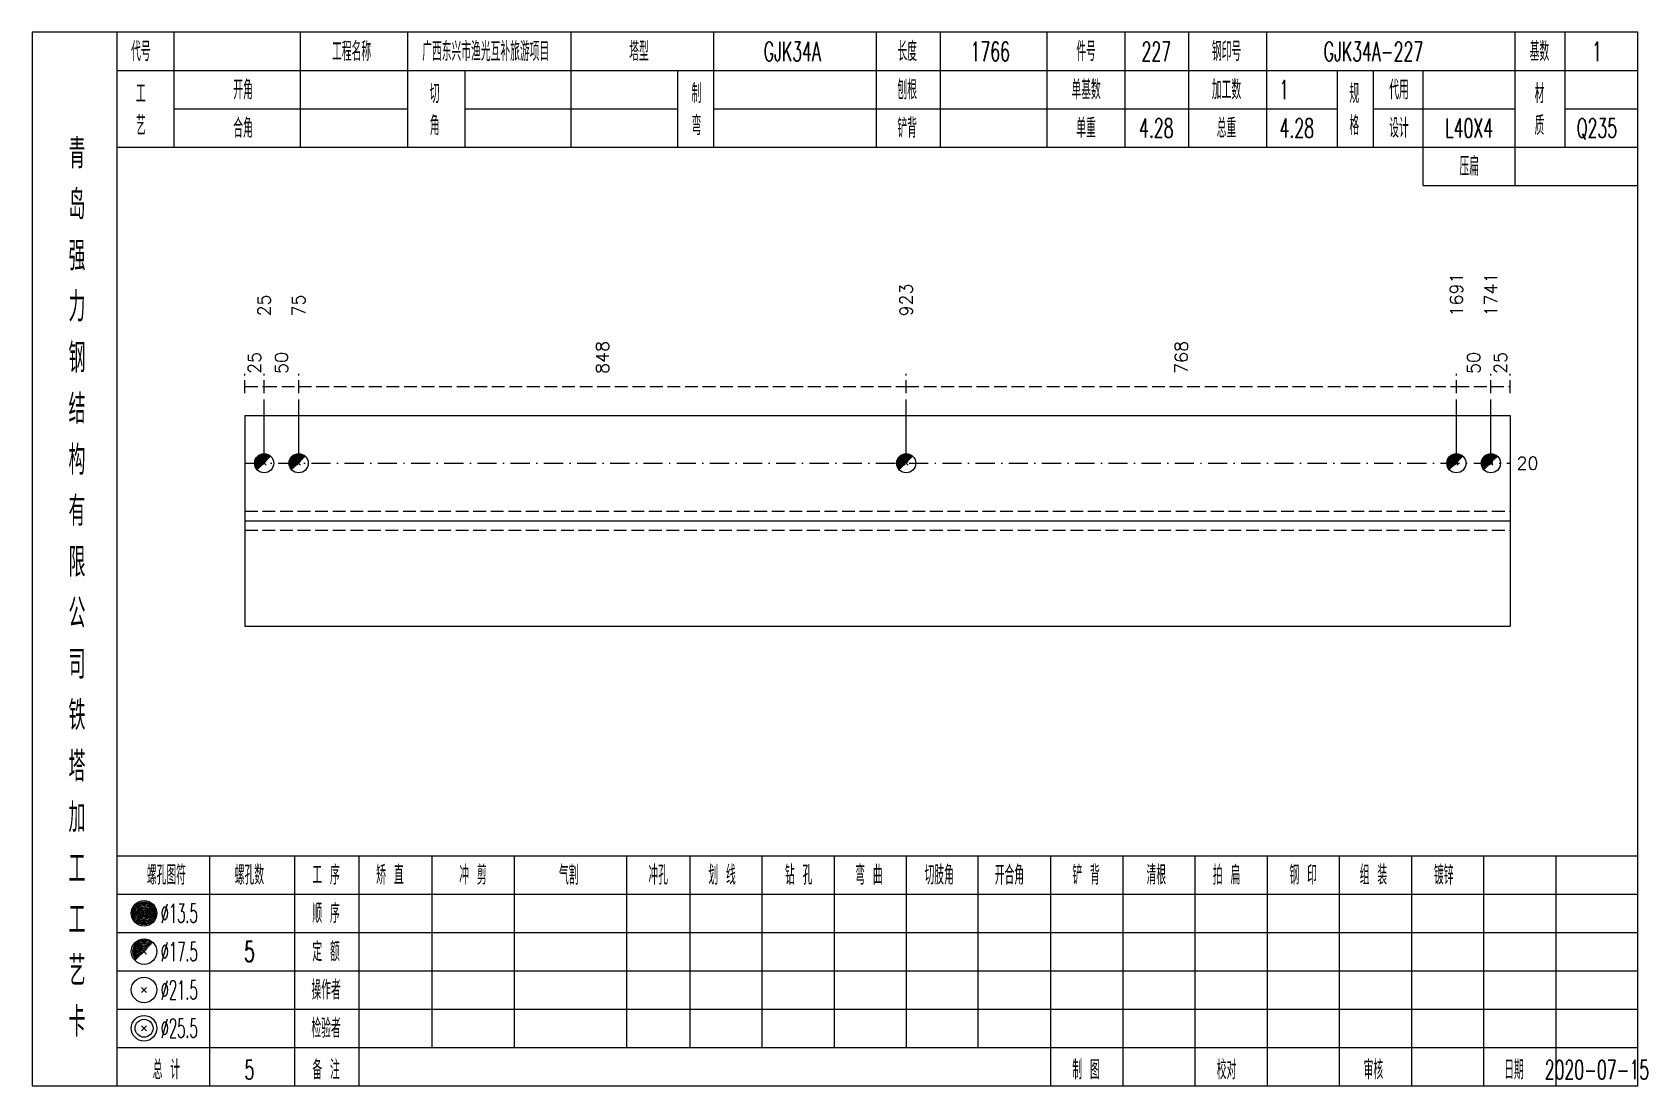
# Model space of a CAD drawing. Extents: x 0 to 2606, y -377 to 6479.
# Drawn here: x 784.2 to 1037.1, y 5950 to 6115 of the extents above; entities that cross this region are included whole.
import ezdxf
from ezdxf.enums import TextEntityAlignment as Align

# ---------------------------------------------------------------- set-up
doc = ezdxf.new("R2010")
doc.units = 0
doc.header["$MEASUREMENT"] = 0
doc.linetypes.add('一点画线', pattern=[5.2, 3, -1, 0.2, -1])
doc.linetypes.add('虚线', pattern=[2.75, 2, -0.75])
doc.layers.get('0').update_dxf_attribs({"linetype": 'CONTINUOUS', "lineweight": 25})
doc.layers.add('1', color=7, linetype='CONTINUOUS', lineweight=25)
doc.layers.add('4', color=7, linetype='CONTINUOUS', lineweight=25)
doc.styles.get("Standard").update_dxf_attribs({"font": 'simplex.shx', "width": 0.7, "height": 3, "bigfont": 'gbhzfs.shx'})

msp = doc.modelspace()

# ---------------------------------------------------------------- texts
at = {"color": 7, "linetype": 'Continuous', "lineweight": 13}
for s, p in [('1691', (1007.19, 6070.5)), ('1741', (1012.6, 6070.5)), ('25', (820.5, 6070.5)), ('75', (825.91, 6070.5)), ('923', (921.04, 6070.5))]:
    msp.add_text(s, height=2, rotation=90, dxfattribs=at).set_placement(p, align=Align.MIDDLE_LEFT)
at = {"color": 8, "linetype": 'Continuous', "lineweight": 9}
for s, p in [('848', (873.48, 6061.5)), ('768', (964.11, 6061.5)), ('25', (819, 6061.5)), ('50', (823.21, 6061.5)), ('50', (1009.89, 6061.5)), ('25', (1014.1, 6061.5))]:
    msp.add_text(s, height=2, rotation=90, dxfattribs=at).set_placement(p, align=Align.MIDDLE_LEFT)
at = {"color": 7, "linetype": 'Continuous', "lineweight": 13}
msp.add_text('20', height=2, dxfattribs=at).set_placement((1016.6, 6047.5), align=Align.MIDDLE_LEFT)
at = {"layer": '4', "color": 1, "linetype": 'Continuous', "lineweight": 13}
for s, height, width, p in [('代号', 3, 0.6, (801.2, 6112)), ('工程名称', 3, 0.6, (834.2, 6112)), ('广西东兴市渔光互补旅游项目', 3, 0.6, (855.2, 6112)), ('塔型', 3, 0.6, (879.2, 6112)), ('长度', 3, 0.6, (921.2, 6112)), ('件号', 3, 0.6, (949.2, 6112)), ('钢印号', 3, 0.6, (971.2, 6112)), ('基数', 3, 0.6, (1020.2, 6112)), ('GJK34A', 3, 0.6, (903.2, 6112)), ('1766', 3, 0.6, (934.2, 6112)), ('227', 3, 0.6, (960.2, 6112)), ('GJK34A-227', 3, 0.6, (994.2, 6112)), ('1', 3, 0.6, (1029.2, 6112)), ('工', 3, 0.6, (801.2, 6105.4)), ('开角', 3, 0.6, (817.2, 6106)), ('切', 3, 0.6, (847.2, 6105.4)), ('制', 3, 0.6, (888.2, 6105.4)), ('刨根', 3, 0.6, (921.2, 6106)), ('单基数', 3, 0.6, (949.2, 6106)), ('加工数', 3, 0.6, (971.2, 6106)), ('1', 3, 0.6, (980.2, 6106)), ('规', 3, 0.6, (991.2, 6105.4)), ('代用', 3, 0.6, (998.2, 6106)), ('材', 3, 0.6, (1020.2, 6105.4)), ('艺', 3, 0.6, (801.2, 6100.4)), ('合角', 3, 0.6, (817.2, 6100)), ('角', 3, 0.6, (847.2, 6100.4)), ('弯', 3, 0.6, (888.2, 6100.4)), ('铲背', 3, 0.6, (921.2, 6100)), ('单重', 3, 0.6, (949.2, 6100)), ('4.28', 3, 0.6, (960.2, 6100)), ('总重', 3, 0.6, (971.2, 6100)), ('4.28', 3, 0.6, (982.2, 6100)), ('格', 3, 0.6, (991.2, 6100.4)), ('设计', 3, 0.6, (998.2, 6100)), ('L40X4', 3, 0.6, (1009.2, 6100)), ('质', 3, 0.6, (1020.2, 6100.4)), ('Q235', 3, 0.6, (1029.2, 6100)), ('青', 4.6, 0.8, (791.2, 6096)), ('压扁', 3, 0.6, (1009.2, 6094)), ('岛', 4.6, 0.8, (791.2, 6088)), ('强', 4.6, 0.8, (791.2, 6080)), ('力', 4.6, 0.8, (791.2, 6072)), ('钢', 4.6, 0.8, (791.2, 6064)), ('结', 4.6, 0.8, (791.2, 6056)), ('构', 4.6, 0.8, (791.2, 6048)), ('有', 4.6, 0.8, (791.2, 6040)), ('限', 4.6, 0.8, (791.2, 6032)), ('公', 4.6, 0.8, (791.2, 6024)), ('司', 4.6, 0.8, (791.2, 6016)), ('铁', 4.6, 0.8, (791.2, 6008)), ('塔', 4.6, 0.8, (791.2, 6000)), ('加', 4.6, 0.8, (791.2, 5992)), ('工', 4.6, 0.8, (791.2, 5984)), ('螺孔图符', 3, 0.6, (805.2, 5983)), ('螺孔数', 3, 0.6, (818.2, 5983)), ('工 序', 3, 0.6, (830.2, 5983)), ('矫 直', 3, 0.6, (840.2, 5983)), ('冲 剪', 3, 0.6, (853.2, 5983)), ('气割', 3, 0.6, (868.2, 5983)), ('冲孔', 3, 0.6, (882.2, 5983)), ('划 线', 3, 0.6, (892.2, 5983)), ('钻 孔', 3, 0.6, (904.2, 5983)), ('弯 曲', 3, 0.6, (915.2, 5983)), ('切肢角', 3, 0.6, (926.2, 5983)), ('开合角', 3, 0.6, (937.2, 5983)), ('铲 背', 3, 0.6, (949.2, 5983)), ('清根', 3, 0.6, (960.2, 5983)), ('拍 扁', 3, 0.6, (971.2, 5983)), ('钢 印', 3, 0.6, (983.2, 5983)), ('组 装', 3, 0.6, (994.2, 5983)), ('镀锌', 3, 0.6, (1005.2, 5983)), ('工', 4.6, 0.8, (791.2, 5976)), ('%%C13.5', 3, 0.5, (807.2, 5977)), ('顺 序', 3, 0.6, (830.2, 5977)), ('%%C17.5', 3, 0.5, (807.2, 5971)), ('5', 3.2, 0.6, (818.2, 5971)), ('定 额', 3, 0.6, (830.2, 5971)), ('艺', 4.6, 0.8, (791.2, 5968)), ('%%C21.5', 3, 0.5, (807.2, 5965)), ('操作者', 3, 0.6, (830.2, 5965)), ('卡', 4.6, 0.8, (791.2, 5960)), ('%%C25.5', 3, 0.5, (807.2, 5959)), ('检验者', 3, 0.6, (830.2, 5959)), ('总 计', 3, 0.6, (805.2, 5952.5)), ('5', 3, 0.6, (818.2, 5952.5)), ('备 注', 3, 0.6, (830.2, 5952.5)), ('制 图', 3, 0.6, (949.2, 5952.5)), ('校对', 3, 0.6, (971.2, 5952.5)), ('审核', 3, 0.6, (994.2, 5952.5)), ('日期', 3, 0.6, (1016.2, 5952.5)), ('2020-07-15', 3, 0.6, (1029.2, 5952.5))]:
    msp.add_text(s, height=height, dxfattribs=dict(at, width=width)).set_placement(p, align=Align.MIDDLE_CENTER)

# ---------------------------------------------------------------- linework, layer by layer
at = {"color": 8, "linetype": '虚线', "lineweight": 9}
for p, q in [((817.5, 6058.5), (817.5, 6061.5)), ((820.5, 6058.5), (820.5, 6061.5)), ((820.5, 6058.5), (820.5, 6061.5)), ((825.91, 6058.5), (825.91, 6061.5)), ((825.91, 6058.5), (825.91, 6061.5)), ((921.04, 6058.5), (921.04, 6061.5)), ((921.04, 6058.5), (921.04, 6061.5)), ((1007.19, 6058.5), (1007.19, 6061.5)), ((1007.19, 6058.5), (1007.19, 6061.5)), ((1012.6, 6058.5), (1012.6, 6061.5)), ((1012.6, 6058.5), (1012.6, 6061.5)), ((1015.6, 6058.5), (1015.6, 6061.5)), ((817.5, 6059.5), (820.5, 6059.5)), ((820.5, 6059.5), (825.91, 6059.5)), ((825.91, 6059.5), (921.04, 6059.5)), ((921.04, 6059.5), (1007.19, 6059.5)), ((1007.19, 6059.5), (1012.6, 6059.5)), ((1012.6, 6059.5), (1015.6, 6059.5))]:
    msp.add_line(p, q, dxfattribs=at)
at = {"color": 7, "linetype": 'Continuous', "lineweight": 13}
for p, q in [((820.5, 6047.5), (820.5, 6057.5)), ((825.91, 6047.5), (825.91, 6057.5)), ((921.04, 6047.5), (921.04, 6057.5)), ((1007.19, 6047.5), (1007.19, 6057.5)), ((1012.6, 6047.5), (1012.6, 6057.5))]:
    msp.add_line(p, q, dxfattribs=at)
at = {"color": 7, "linetype": 'Continuous', "lineweight": 18}
for p, q in [((817.5, 6055), (817.5, 6022)), ((817.5, 6055), (1015.6, 6055)), ((1015.6, 6055), (1015.6, 6022)), ((817.5, 6038.5), (1015.6, 6038.5))]:
    msp.add_line(p, q, dxfattribs=at)
at = {"color": 3, "linetype": '一点画线', "lineweight": 13}
msp.add_line((817.5, 6047.5), (1015.6, 6047.5), dxfattribs=at)
at = {"color": 7, "linetype": 'Continuous', "lineweight": 0}
for p, q in [((820.2, 6047.2), (820.8, 6047.8)), ((820.2, 6047.8), (820.8, 6047.2)), ((825.61, 6047.2), (826.21, 6047.8)), ((825.61, 6047.8), (826.21, 6047.2)), ((920.74, 6047.2), (921.34, 6047.8)), ((920.74, 6047.8), (921.34, 6047.2)), ((1006.89, 6047.2), (1007.49, 6047.8)), ((1006.89, 6047.8), (1007.49, 6047.2)), ((1012.3, 6047.2), (1012.9, 6047.8)), ((1012.3, 6047.8), (1012.9, 6047.2))]:
    msp.add_line(p, q, dxfattribs=at)
at = {"color": 1, "linetype": '虚线', "lineweight": 18}
for p, q in [((817.5, 6040), (1015.6, 6040)), ((817.5, 6037), (1015.6, 6037))]:
    msp.add_line(p, q, dxfattribs=at)
at = {"color": 7, "linetype": 'Continuous', "lineweight": 13}
for centre in [(820.5, 6047.5), (825.91, 6047.5), (921.04, 6047.5), (1007.19, 6047.5), (1012.6, 6047.5)]:
    msp.add_circle(centre, 1.5, dxfattribs=at)
for centre, radius in [((820.5, 6047.5), 1.35), ((820.5, 6047.5), 1.2), ((820.5, 6047.5), 1.05), ((820.5, 6047.5), 0.9), ((820.5, 6047.5), 0.75), ((820.5, 6047.5), 0.6), ((820.5, 6047.5), 0.45), ((825.91, 6047.5), 1.35), ((825.91, 6047.5), 1.2), ((825.91, 6047.5), 1.05), ((825.91, 6047.5), 0.9), ((825.91, 6047.5), 0.75), ((825.91, 6047.5), 0.6), ((825.91, 6047.5), 0.45), ((921.04, 6047.5), 1.35), ((921.04, 6047.5), 1.2), ((921.04, 6047.5), 1.05), ((921.04, 6047.5), 0.9), ((921.04, 6047.5), 0.75), ((921.04, 6047.5), 0.6), ((921.04, 6047.5), 0.45), ((1007.19, 6047.5), 1.35), ((1007.19, 6047.5), 1.2), ((1007.19, 6047.5), 1.05), ((1007.19, 6047.5), 0.9), ((1007.19, 6047.5), 0.75), ((1007.19, 6047.5), 0.6), ((1007.19, 6047.5), 0.45), ((1012.6, 6047.5), 1.35), ((1012.6, 6047.5), 1.2), ((1012.6, 6047.5), 1.05), ((1012.6, 6047.5), 0.9), ((1012.6, 6047.5), 0.75), ((1012.6, 6047.5), 0.6), ((1012.6, 6047.5), 0.45), ((820.5, 6047.5), 0.3), ((820.5, 6047.5), 0.15), ((825.91, 6047.5), 0.3), ((825.91, 6047.5), 0.15), ((921.04, 6047.5), 0.3), ((921.04, 6047.5), 0.15), ((1007.19, 6047.5), 0.3), ((1007.19, 6047.5), 0.15), ((1012.6, 6047.5), 0.3), ((1012.6, 6047.5), 0.15)]:
    msp.add_arc(centre, radius, 45, 225, dxfattribs=at)
at = {"layer": '1', "color": 7, "linetype": 'Continuous', "lineweight": 18}
msp.add_line((817.5, 6022), (1015.6, 6022), dxfattribs=at)
at = {"layer": '4', "color": 1, "linetype": 'Continuous', "lineweight": 18}
for p, q in [((797.5, 5950), (797.5, 6115)), ((806.4, 6097), (806.4, 6115)), ((826.2, 6097), (826.2, 6115)), ((843, 6097), (843, 6115)), ((868.6, 6097), (868.6, 6115)), ((890.9, 6097), (890.9, 6115)), ((916.4, 6097), (916.4, 6115)), ((926.4, 6097), (926.4, 6115)), ((943.1, 6097), (943.1, 6115)), ((955.3, 6097), (955.3, 6115)), ((965.3, 6097), (965.3, 6115)), ((977.5, 6097), (977.5, 6115)), ((1016.4, 6091), (1016.4, 6115)), ((1024.2, 6097), (1024.2, 6115)), ((797.5, 6109), (1035.6, 6109)), ((852, 6097), (852, 6109)), ((885.3, 6097), (885.3, 6109)), ((988.6, 6097), (988.6, 6109)), ((994.2, 6097), (994.2, 6109)), ((1002, 6091), (1002, 6109)), ((806.4, 6103), (843, 6103)), ((852, 6103), (885.3, 6103)), ((890.9, 6103), (988.6, 6103)), ((994.2, 6103), (1016.4, 6103)), ((1024.2, 6103), (1035.6, 6103)), ((797.5, 6097), (1035.6, 6097)), ((1002, 6091), (1035.6, 6091)), ((797.5, 5986), (1035.6, 5986)), ((812, 5950), (812, 5986)), ((825.3, 5950), (825.3, 5986)), ((835.4, 5950), (835.4, 5986)), ((846.8, 5956), (846.8, 5986)), ((859.7, 5956), (859.7, 5986)), ((877.3, 5956), (877.3, 5986)), ((887.2, 5956), (887.2, 5986)), ((898.5, 5956), (898.5, 5986)), ((909.8, 5956), (909.8, 5986)), ((921.1, 5956), (921.1, 5986)), ((932.3, 5956), (932.3, 5986)), ((943.7, 5956), (943.7, 5986)), ((955, 5956), (955, 5986)), ((966.3, 5956), (966.3, 5986)), ((977.6, 5956), (977.6, 5986)), ((988.9, 5956), (988.9, 5986)), ((1000.2, 5956), (1000.2, 5986)), ((1011.5, 5956), (1011.5, 5986)), ((1022.8, 5956), (1022.8, 5986)), ((797.5, 5980), (1035.6, 5980)), ((797.5, 5974), (1035.6, 5974)), ((797.5, 5968), (1035.6, 5968)), ((797.5, 5962), (1035.6, 5962)), ((797.5, 5956), (1035.6, 5956)), ((943.7, 5950), (943.7, 5956)), ((955, 5950), (955, 5956)), ((966.3, 5950), (966.3, 5956)), ((977.6, 5950), (977.6, 5956)), ((988.9, 5950), (988.9, 5956)), ((1000.2, 5950), (1000.2, 5956)), ((1011.5, 5950), (1011.5, 5956)), ((1022.8, 5950), (1022.8, 5956))]:
    msp.add_line(p, q, dxfattribs=at)
at = {"layer": '4', "color": 7, "linetype": 'Continuous', "lineweight": 13}
for p, q in [((801.5, 5976.8), (801.9, 5977.2)), ((801.9, 5976.8), (801.5, 5977.2)), ((801.3, 5964.6), (802.1, 5965.4)), ((802.1, 5964.6), (801.3, 5965.4)), ((801.3, 5958.6), (802.1, 5959.4)), ((802.1, 5958.6), (801.3, 5959.4))]:
    msp.add_line(p, q, dxfattribs=at)
at = {"layer": '4', "color": 7, "linetype": 'Continuous', "lineweight": 0}
for p, q in [((801.3, 5970.6), (802.1, 5971.4)), ((801.3, 5971.4), (802.1, 5970.6))]:
    msp.add_line(p, q, dxfattribs=at)
at = {"layer": '4', "color": 1, "linetype": 'Continuous', "lineweight": 18}
msp.add_lwpolyline([(784.2, 6115), (784.2, 5950), (1035.6, 5950), (1035.6, 6115)], close=True, dxfattribs=at)
at = {"layer": '4', "color": 7, "linetype": 'Continuous', "lineweight": 13}
for centre, radius in [((801.7, 5977), 2), ((801.7, 5977), 1.8), ((801.7, 5977), 1.6), ((801.7, 5977), 1.4), ((801.7, 5977), 1.2), ((801.7, 5977), 1), ((801.7, 5977), 0.8), ((801.7, 5977), 0.6), ((801.7, 5977), 0.4), ((801.7, 5977), 0.2), ((801.7, 5971), 2), ((801.7, 5965), 2), ((801.7, 5959), 2), ((801.7, 5959), 1.4)]:
    msp.add_circle(centre, radius, dxfattribs=at)
for radius in [1.8, 1.6, 1.4, 1.2, 1, 0.8, 0.6, 0.4, 0.2]:
    msp.add_arc((801.7, 5971), radius, 45, 225, dxfattribs=at)

msp.set_redraw_order([(e.dxf.handle, doc.entitydb.next_handle()) for e in msp.query("TEXT MTEXT ATTDEF DIMENSION ARC_DIMENSION")])  # texts and dimensions are drawn at this point

doc.saveas('drawing.dxf')
